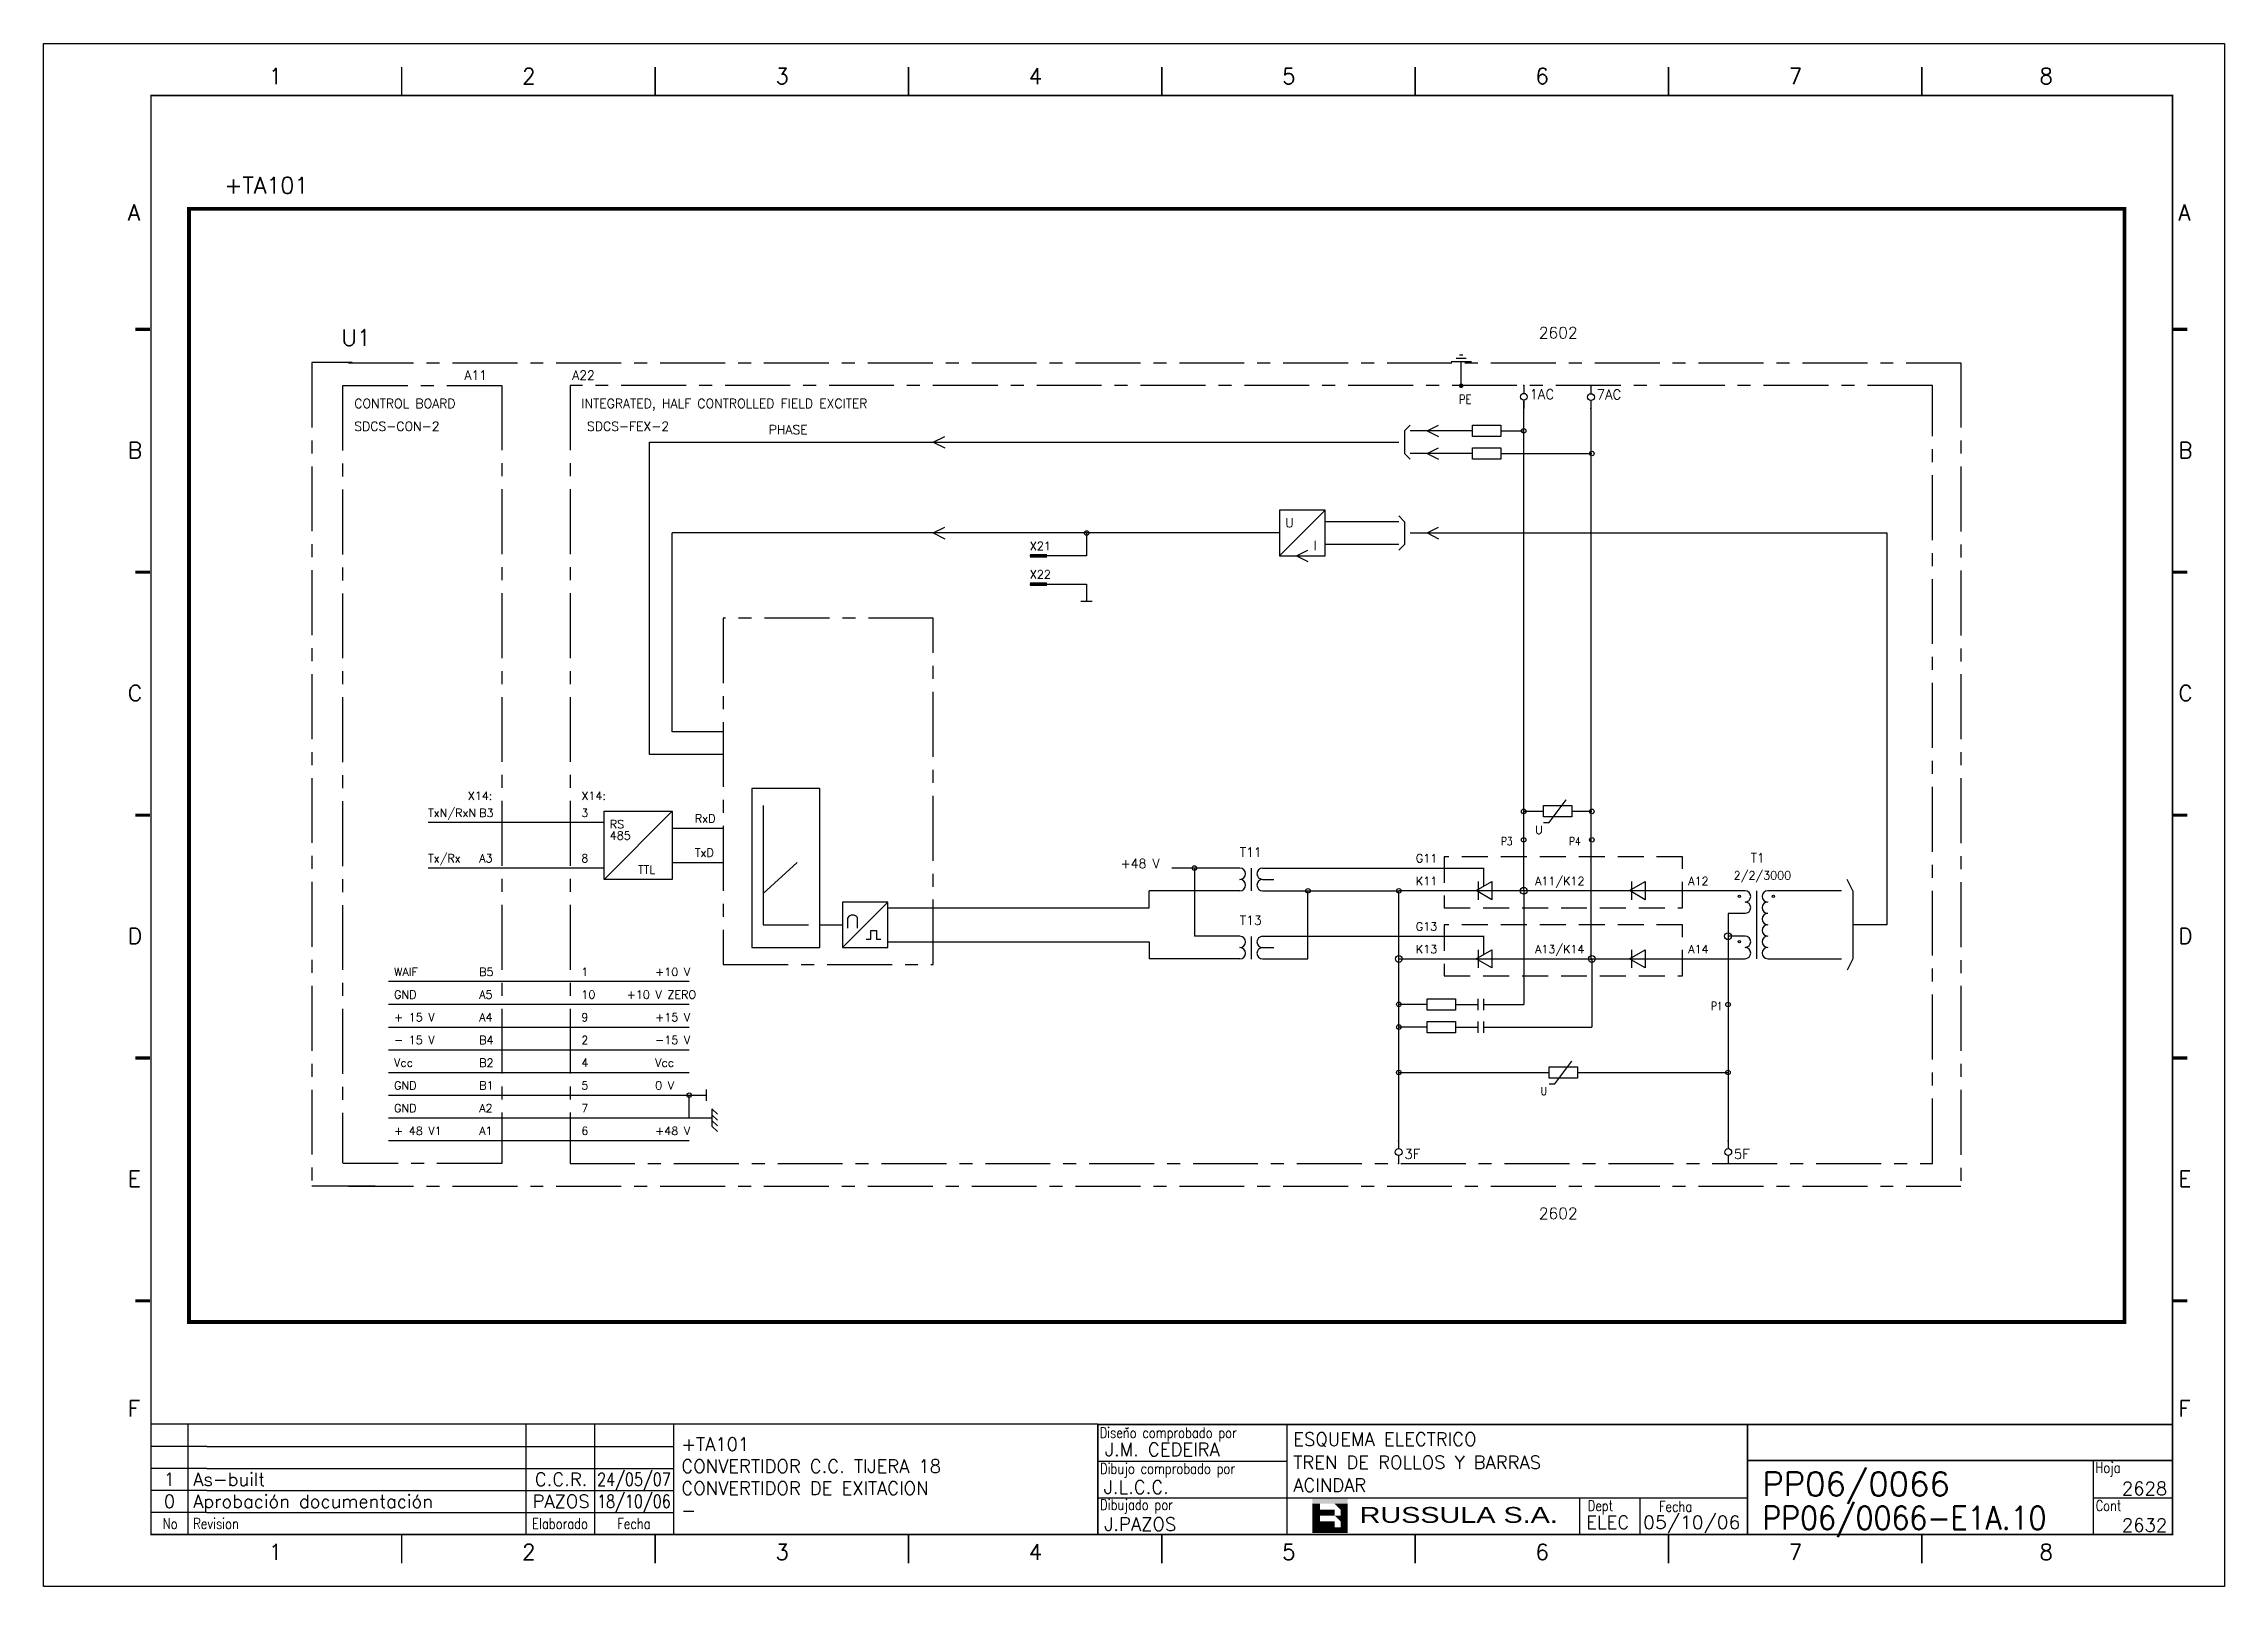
# Model space of a CAD drawing. Extents: x -25 to 1044, y -25744 to 292.
# Drawn here: x 108.8 to 528.8, y -4744.5 to -4447.5 of the extents above; entities that cross this region are included whole.
import ezdxf
from ezdxf.enums import TextEntityAlignment as Align

# ---------------------------------------------------------------- set-up
doc = ezdxf.new("R2010")
doc.units = 0
doc.header["$LTSCALE"] = 10
doc.header["$MEASUREMENT"] = 0
for name, pattern in [('CENTER', [2, 1.25, -0.25, 0.25, -0.25]), ('DASHDOT', [1, 0.5, -0.25, 0, -0.25]), ('DASHED', [0.75, 0.5, -0.25])]:
    doc.linetypes.add(name, pattern=pattern)
doc.layers.get('0').update_dxf_attribs({"linetype": 'CONTINUOUS'})
for name, color, linetype in [('1', 7, 'CONTINUOUS'), ('10', 5, 'CONTINUOUS'), ('2', 7, 'CONTINUOUS'), ('25', 3, 'CONTINUOUS'), ('25K', 4, 'DASHED'), ('25PK', 4, 'CENTER'), ('35', 2, 'CONTINUOUS'), ('50', 1, 'CONTINUOUS'), ('8', 1, 'CONTINUOUS'), ('9', 6, 'CONTINUOUS'), ('DIBUJO', 7, 'CONTINUOUS'), ('NODE', 7, 'CONTINUOUS')]:
    doc.layers.add(name, color=color, linetype=linetype)
doc.styles.add('ABBSTYLE', font='ROMANS.SHX', dxfattribs={"width": 0.8})
doc.styles.add('HELVETICA', font='HELV.SHX')
doc.styles.add('LABEL', font='SIMPLEX', dxfattribs={"width": 0.8, "height": 4})
doc.styles.add('ROMANS', font='romans')
doc.styles.get("Standard").update_dxf_attribs({"font": 'simplex'})
doc.styles.add('TASA', font='ROMANS.SHX')

msp = doc.modelspace()

# ---------------------------------------------------------------- texts
at = {"layer": '2', "color": 6}
for s, p in [('+TA101', (143.62, -4476.39)), ('U1', (166.17, -4505.7))]:
    msp.add_text(s, height=3.149, dxfattribs=at).set_placement(p)
at = {"layer": '2', "color": 7, "style": 'ROMANS'}
for p in [(396.76, -4504.28), (396.76, -4673.83)]:
    msp.add_text('2602', height=2.187, dxfattribs=at).set_placement(p)
at = {"layer": '25', "style": 'TASA'}
for s, height, p in [('A11', 1.749, (189.85, -4512.23)), ('A22', 1.749, (210.62, -4512.23)), ('CONTROL BOARD', 1.7492, (168.65, -4517.69)), ('INTEGRATED, HALF CONTROLLED FIELD EXCITER', 1.7492, (212.38, -4517.69)), ('SDCS-CON-2', 1.749, (168.65, -4522.07)), ('SDCS-FEX-2', 1.749, (213.47, -4522.07)), ('PHASE', 1.749, (248.46, -4522.72)), ('U', 1.75, (347.94, -4540.65)), ('X21', 1.574, (298.75, -4545.02)), ('I', 1.75, (353.41, -4545.02)), ('X22', 1.574, (298.75, -4550.49)), ('TxN/RxN', 1.574, (182.86, -4596.41)), ('X14:', 1.574, (190.51, -4593.13)), ('X14:', 1.574, (212.38, -4593.13)), ('B3', 1.574, (192.7, -4596.41)), ('3', 1.57, (212.38, -4596.41)), ('RS', 1.574, (217.84, -4598.59)), ('RxD', 1.574, (234.24, -4597.5)), ('U', 1.57, (396.05, -4599.69)), ('485', 1.574, (217.84, -4600.78)), ('TxD', 1.574, (234.24, -4604.06)), ('T11', 1.749, (339.2, -4604.06)), ('Tx/Rx', 1.574, (182.86, -4605.15)), ('A3', 1.574, (192.7, -4605.15)), ('8', 1.57, (212.38, -4605.15)), ('TTL', 1.574, (223.31, -4607.34)), ('+48 V', 1.749, (316.24, -4606.25)), ('G11', 1.574, (373.09, -4605.15)), ('2/2/3000', 1.574, (434.31, -4608.43)), ('T1', 1.749, (437.59, -4605.15)), ('K11', 1.574, (373.09, -4609.53)), ('A11/K12', 1.574, (396.05, -4609.53)), ('A12', 1.574, (425.56, -4609.53)), ('T13', 1.749, (339.2, -4617.18)), ('G13', 1.574, (373.09, -4618.27)), ('K13', 1.574, (373.09, -4622.65)), ('A13/K14', 1.574, (396.05, -4622.65)), ('A14', 1.574, (425.56, -4622.65)), ('WAIF', 1.574, (176.3, -4627.02)), ('B5', 1.574, (192.7, -4627.02)), ('1', 1.57, (212.38, -4627.02)), ('+10 V', 1.574, (226.59, -4627.02)), ('GND', 1.574, (176.3, -4631.39)), ('A5', 1.574, (192.7, -4631.39)), ('10', 1.574, (212.38, -4631.39)), ('+10 V ZERO', 1.574, (221.12, -4631.39)), ('+ 15 V', 1.574, (176.3, -4635.76)), ('A4', 1.574, (192.7, -4635.76)), ('9', 1.57, (212.38, -4635.76)), ('+15 V', 1.574, (226.59, -4635.76)), ('- 15 V', 1.574, (176.3, -4640.14)), ('B4', 1.574, (192.7, -4640.14)), ('2', 1.57, (212.38, -4640.14)), ('-15 V', 1.574, (226.59, -4640.14)), ('Vcc', 1.574, (176.3, -4644.51)), ('B2', 1.574, (192.7, -4644.51)), ('4', 1.57, (212.38, -4644.51)), ('Vcc', 1.574, (226.59, -4644.51)), ('GND', 1.574, (176.3, -4648.88)), ('B1', 1.574, (192.7, -4648.88)), ('5', 1.57, (212.38, -4648.88)), ('0 V', 1.574, (226.59, -4648.88)), ('GND', 1.574, (176.3, -4653.26)), ('A2', 1.574, (192.7, -4653.26)), ('7', 1.57, (212.38, -4653.26)), ('+ 48 V1', 1.574, (176.3, -4657.63)), ('A1', 1.574, (192.7, -4657.63)), ('6', 1.57, (212.38, -4657.63)), ('+48 V', 1.574, (226.59, -4657.63))]:
    msp.add_text(s, height=height, dxfattribs=at).set_placement(p)
at = {"layer": '25', "style": 'ABBSTYLE', "width": 0.8}
for s, height, p in [('P3', 1.574, (389.49, -4601.87)), ('P4', 1.574, (402.61, -4601.87)), ('P1', 1.574, (429.94, -4633.58)), ('U', 1.57, (397.14, -4649.98))]:
    msp.add_text(s, height=height, dxfattribs=at).set_placement(p)

# ---------------------------------------------------------------- blocks, each defined once
blk = doc.blocks.new('NOD', base_point=(237.5, 170))
at = {"layer": 'NODE'}
blk.add_point((237.5, 170), dxfattribs=at)
blk = doc.blocks.new('$$PLD12C')
for p, q in [((0, 2.5), (0, 0.75)), ((0, -0.75), (0, -2.5))]:
    blk.add_line(p, q)
at = {"layer": '2'}
blk.add_circle((0, 0), 0.75, dxfattribs=at)
for p in [(0, 2.5), (0, -2.5)]:
    blk.add_blockref('NOD', p, dxfattribs=at)
at = {"layer": '8'}
blk.add_attdef('*A', (1.25, -1.5), '', height=2.15, dxfattribs=at)
at = {"layer": '9'}
blk.add_attdef('ID', text='', height=2.15, dxfattribs=at).set_placement((-1.25, -1.5), align=Align.RIGHT)
blk = doc.blocks.new('ACAD0669')
at = {"layer": '35', "linetype": 'Continuous'}
for p, q in [((366.12, 288.49), (363.87, 288.49)), ((365.37, 289.24), (364.62, 289.24)), ((367.25, 287.74), (362.75, 287.74)), ((365, 282.5), (365, 287.74))]:
    blk.add_line(p, q, dxfattribs=at)
at = {"layer": '35'}
blk.add_lwpolyline([(365.25, 282.5, 0.5, 0.5, 1), (364.75, 282.5, 0.5, 0.5, 1)], format="xyseb", close=True, dxfattribs=at)
at = {"layer": '25', "style": 'ABBSTYLE', "width": 0.8}
blk.add_text('PE', height=2, dxfattribs=at).set_placement((364.5, 278.5))
blk = doc.blocks.new('$$PLU21C')
for p, q in [((0, 2.5), (0, 0.75)), ((0, -0.75), (0, -2.5))]:
    blk.add_line(p, q)
at = {"layer": '2'}
blk.add_circle((0, 0), 0.75, dxfattribs=at)
for p in [(0, 2.5), (0, -2.5)]:
    blk.add_blockref('NOD', p, dxfattribs=at)
at = {"layer": '8'}
blk.add_attdef('*A', (1.25, -0.5), '', height=2.15, dxfattribs=at)
at = {"layer": '9'}
blk.add_attdef('ID', text='', height=2.15, dxfattribs=at).set_placement((-1.25, -0.5), align=Align.RIGHT)
blk = doc.blocks.new('newcajec')
at = {"layer": '1'}
for p, q in [((179.4, 20.85), (0.13, 20.85)), ((7, 20.85), (7, 0)), ((71, 20.85), (71, 0)), ((84, 20.85), (84, 0.09)), ((99, 20.85), (99, 0)), ((215.2, 20.8), (215.2, 0)), ((10.6, 16.64), (0, 16.64)), ((10.6, 16.64), (99, 16.64)), ((184.64, 20.18), (184.81, 20.01)), ((184.81, 20.01), (185.18, 20.25)), ((10.6, 12.48), (0, 12.48)), ((10.6, 12.48), (99, 12.48)), ((179.4, 13.87), (215.2, 13.87)), ((368, 14.06), (368, 0)), ((10.6, 8.32), (0, 8.32)), ((10.6, 8.32), (99, 8.32)), ((10.6, 4.16), (0, 4.16)), ((10.6, 4.16), (99, 4.16)), ((179.4, 6.93), (267.63, 6.93)), ((267.63, 6.93), (302.5, 6.93)), ((270.63, 6.91), (270.63, 0)), ((282.07, 6.93), (282.07, 0)), ((368, 6.93), (383, 6.93))]:
    blk.add_line(p, q, dxfattribs=at)
for points in [[(47.5, 272.5, 0.3, 0.3, 0), (47.5, 277.91, 0.3, 0.3, 0)], [(95.5, 272.5, 0.3, 0.3, 0), (95.5, 277.91, 0.3, 0.3, 0)], [(143.5, 272.5, 0.3, 0.3, 0), (143.5, 277.91, 0.3, 0.3, 0)], [(191.5, 272.5, 0.3, 0.3, 0), (191.5, 277.91, 0.3, 0.3, 0)], [(239.5, 272.5, 0.3, 0.3, 0), (239.5, 277.91, 0.3, 0.3, 0)], [(287.5, 272.5, 0.3, 0.3, 0), (287.5, 277.91, 0.3, 0.3, 0)], [(335.5, 272.5, 0.3, 0.3, 0), (335.5, 277.91, 0.3, 0.3, 0)], [(-2.99, 228.23, 0.6, 0.6, 0), (-0.18, 228.23, 0.6, 0.6, 0)], [(383.01, 228.23, 0.6, 0.6, 0), (385.82, 228.23, 0.6, 0.6, 0)], [(-2.99, 182.23, 0.6, 0.6, 0), (-0.18, 182.23, 0.6, 0.6, 0)], [(383.01, 182.23, 0.6, 0.6, 0), (385.82, 182.23, 0.6, 0.6, 0)], [(-2.99, 136.23, 0.6, 0.6, 0), (-0.18, 136.23, 0.6, 0.6, 0)], [(383.01, 136.23, 0.6, 0.6, 0), (385.82, 136.23, 0.6, 0.6, 0)], [(-2.99, 90.23, 0.6, 0.6, 0), (-0.18, 90.23, 0.6, 0.6, 0)], [(383.01, 90.23, 0.6, 0.6, 0), (385.82, 90.23, 0.6, 0.6, 0)], [(-2.99, 44.23, 0.6, 0.6, 0), (-0.18, 44.23, 0.6, 0.6, 0)], [(383.01, 44.23, 0.6, 0.6, 0), (385.82, 44.23, 0.6, 0.6, 0)], [(383, 20.8, 0.3, 0.3, 0), (179.4, 20.8, 0.3, 0.3, 0), (179.4, 0, 0.3, 0.3, 0)], [(302.5, 20.8, 0.3, 0.3, 0), (302.5, 0, 0.3, 0.3, 0)], [(302.5, 14, 0.3, 0.3, 0), (383, 14, 0.3, 0.3, 0)], [(47.5, -5.5, 0.3, 0.3, 0), (47.5, -0.09, 0.3, 0.3, 0)], [(95.5, -5.5, 0.3, 0.3, 0), (95.5, -0.09, 0.3, 0.3, 0)], [(143.5, -5.5, 0.3, 0.3, 0), (143.5, -0.09, 0.3, 0.3, 0)], [(191.5, -5.5, 0.3, 0.3, 0), (191.5, -0.09, 0.3, 0.3, 0)], [(239.5, -5.5, 0.3, 0.3, 0), (239.5, -0.09, 0.3, 0.3, 0)], [(287.5, -5.5, 0.3, 0.3, 0), (287.5, -0.09, 0.3, 0.3, 0)], [(335.5, -5.5, 0.3, 0.3, 0), (335.5, -0.09, 0.3, 0.3, 0)]]:
    blk.add_lwpolyline(points, format="xyseb", dxfattribs=at)
at = {"layer": '1', "const_width": 0.3}
blk.add_lwpolyline([(0, 0), (0, 272.5), (383, 272.5), (383, 0)], close=True, dxfattribs=at)
at = {"layer": '2', "color": 14}
for p, q in [((221.42, 4.69), (221.42, 5.81)), ((221.42, 2.47), (221.42, 3.58))]:
    blk.add_line(p, q, dxfattribs=at)
for points in [[(220.05, 5.81), (220.05, 6.92), (226.74, 5.81), (226.74, 6.92)], [(221.42, 2.47), (220.05, 2.47), (221.42, 5.81), (220.05, 5.81)], [(221.42, 4.69), (224.25, 4.69), (221.42, 3.58), (224.25, 3.58)], [(224.25, 5.81), (225.37, 5.81), (225.37, 4.69)], [(225.37, 5.81), (226.74, 5.81), (225.37, 1.35), (226.74, 1.35)], [(224.25, 0.24), (224.25, 2.47), (220.05, 0.24), (220.05, 2.47)], [(224.25, 3.58), (225.37, 3.58), (225.37, 2.47)], [(226.74, 1.35), (226.74, 0.24), (224.25, 1.35), (224.25, 0.24)]]:
    blk.add_solid(points, dxfattribs=at)
at = {"layer": '1', "style": 'ROMANS'}
for s, p in [('1', (22.29, 274.68)), ('2', (70.29, 274.68)), ('3', (118.29, 274.68)), ('4', (166.29, 274.68)), ('5', (214.29, 274.68)), ('6', (262.29, 274.68)), ('7', (310.29, 274.68)), ('8', (357.79, 274.68)), ('A', (-4.37, 248.84)), ('A', (384.13, 248.84)), ('B', (-4.37, 203.84)), ('B', (384.13, 203.84)), ('C', (-4.37, 157.84)), ('C', (384.13, 157.84)), ('D', (-4.37, 111.84)), ('D', (384.13, 111.84)), ('E', (-4.37, 65.84)), ('E', (384.13, 65.84)), ('F', (-4.37, 22.34)), ('F', (384.13, 22.34)), ('1', (22.29, -4.82)), ('2', (70.29, -4.82)), ('3', (118.29, -4.82)), ('4', (166.29, -4.82)), ('5', (214.29, -4.82)), ('6', (262.29, -4.82)), ('7', (310.29, -4.82)), ('8', (357.79, -4.82))]:
    blk.add_text(s, height=3, dxfattribs=at).set_placement(p)
at = {"layer": '1', "style": 'LABEL', "width": 0.8}
for s, p in [('Diseno comprobado por', (179.73, 18.27)), ('Dibujo comprobado por', (179.81, 11.47)), ('Hoja', (368.38, 11.66)), ('Dibujado por', (179.83, 4.64)), ('Fecha', (285.71, 4.3)), ('Cont', (368.43, 4.46)), ('No', (2.23, 1.05)), ('Revision', (8, 1.05))]:
    blk.add_text(s, height=2, dxfattribs=at).set_placement(p)
for s, p in [('Dept', (274.61, 4.44)), ('Elaborado', (77.5, 1.05)), ('Fecha', (91.5, 1.05))]:
    blk.add_text(s, height=2, dxfattribs=at).set_placement(p, align=Align.CENTER)
at = {"layer": '10', "style": 'ROMANS'}
for tag, p in [('REV41', (3.5, 18.74)), ('REV43', (77.7, 18.74)), ('REV31', (3.5, 14.58)), ('REV33', (77.7, 14.58)), ('REV21', (3.5, 10.42)), ('REV23', (77.7, 10.42)), ('REV11', (3.5, 6.27)), ('REV13', (77.7, 6.27))]:
    blk.add_attdef(tag, text='', height=2.5, dxfattribs=at).set_placement(p, align=Align.MIDDLE)
for tag, p, height in [('REV42', (8, 17.49), 2.5), ('SHEETNAME1', (100.5, 15.83), 2.5), ('DESIGNCHECK', (180.74, 14.83), 2.5), ('DOCUMENTTYPE', (216.43, 16.8), 2.5), ('NOTA', (305.32, 15.8), 3), ('REV32', (8, 13.33), 2.5), ('SHEETNAME2', (100.5, 11.67), 2.5), ('OBJECT', (216.43, 12.4), 2.5), ('REV22', (8, 9.17), 2.5), ('SHEETNAME3', (100.5, 7.51), 2.5), ('DRAWINGCHECK', (180.53, 7.71), 2.5), ('CUSTOMER', (216.43, 8.08), 2.5), ('ORDER', (305.32, 7.3), 4.5), ('REV12', (8, 5.01), 2.5), ('SHEETNAME4', (100.5, 3.35), 2.5), ('DOCUMENT_ID', (305.32, 0.93), 4.4), ('USER', (180.63, 0.71), 2.5), ('DEPARTMENT', (271.93, 1.05), 2.5)]:
    blk.add_attdef(tag, p, '', height=height, dxfattribs=at)
for tag, width, p, p2 in [('REV44', 1.221199, (84.53, 17.49), (98.48, 17.49)), ('REV34', 1.221199, (84.53, 13.33), (98.48, 13.33)), ('REV24', 1.221199, (84.53, 9.17), (98.48, 9.17)), ('REV14', 1.221199, (84.53, 5.01), (98.48, 5.01)), ('CREATED2', 7.039915, (282.71, 1.05), (301.14, 1.05))]:
    blk.add_attdef(tag, text='', height=2.5, dxfattribs=dict(at, width=width)).set_placement(p, p2, align=Align.FIT)
for tag, p in [('SHEET', (382, 7.43)), ('NEXTSHEET', (382, 0.5))]:
    blk.add_attdef(tag, text='', height=2.5, dxfattribs=at).set_placement(p, align=Align.RIGHT)
at = {"layer": 'DIBUJO', "color": 14, "style": 'HELVETICA', "width": 1.3}
blk.add_text('RUSSULA S.A.', height=3, dxfattribs=at).set_placement((229, 2.19))

# ---------------------------------------------------------------- linework, layer by layer
at = {"layer": '2', "color": 4, "linetype": 'CENTER'}
for p, q in [((160.45, -4508.92), (160.45, -4667.43)), ((168.23, -4508.92), (160.45, -4508.92)), ((166.38, -4513.36), (166.38, -4662.98)), ((160.45, -4667.43), (172.68, -4667.43))]:
    msp.add_line(p, q, dxfattribs=at)
at = {"layer": '2', "color": 1}
for p, q in [((393.89, -4610.65), (393.89, -4516.34)), ((406.84, -4623.96), (406.84, -4516.34)), ((369.78, -4610.59), (369.78, -4660.02)), ((433.25, -4619.36), (433.25, -4659.94))]:
    msp.add_line(p, q, dxfattribs=at)
at = {"layer": '2', "color": 3, "linetype": 'DASHDOT'}
msp.add_lwpolyline([(136.8, -4479.35, 0.735, 0.735, 0), (509.56, -4479.35, 0.735, 0.735, 0), (509.56, -4693.64, 0.735, 0.735, 0), (136.8, -4693.64, 0.735, 0.735, 0), (136.8, -4479.35, 0.735, 0.735, 0)], format="xyseb", dxfattribs=at)
at = {"layer": '25'}
for p, q in [((370.9, -4522.07), (371.99, -4520.97)), ((370.9, -4522.07), (370.9, -4526.44)), ((370.9, -4526.44), (371.99, -4527.53)), ((370.9, -4539.56), (369.81, -4538.46)), ((370.9, -4539.56), (370.9, -4543.93)), ((370.9, -4543.93), (369.81, -4545.02)), ((457.27, -4610.62), (456.18, -4608.43)), ((457.27, -4610.62), (457.27, -4623.74)), ((457.27, -4623.74), (456.18, -4625.93))]:
    msp.add_line(p, q, dxfattribs=at)
at = {"layer": '25K'}
for p, q in [((424.47, -4604.06), (378.55, -4604.06)), ((378.55, -4604.06), (378.55, -4613.9)), ((424.47, -4613.9), (424.47, -4604.06)), ((378.55, -4613.9), (424.47, -4613.9)), ((424.47, -4617.18), (378.55, -4617.18)), ((378.55, -4617.18), (378.55, -4627.02)), ((424.47, -4627.02), (424.47, -4617.18)), ((378.55, -4627.02), (424.47, -4627.02))]:
    msp.add_line(p, q, dxfattribs=at)
at = {"layer": '25PK'}
for p, q in [((167.55, -4508.95), (478.04, -4508.95)), ((478.04, -4508.95), (478.04, -4667.47)), ((478.04, -4508.95), (478.04, -4667.47)), ((166.46, -4513.32), (197.07, -4513.32)), ((197.07, -4513.32), (197.07, -4663.1)), ((472.57, -4513.32), (210.19, -4513.32)), ((210.19, -4513.32), (210.19, -4663.1)), ((472.57, -4663.1), (472.57, -4513.32)), ((197.07, -4663.1), (166.46, -4663.1)), ((210.19, -4663.1), (472.57, -4663.1)), ((167.55, -4667.47), (478.04, -4667.47)), ((167.55, -4667.47), (478.04, -4667.47))]:
    msp.add_line(p, q, dxfattribs=at)
msp.add_lwpolyline([(239.71, -4558.14), (239.71, -4624.83), (280.16, -4624.83), (280.16, -4558.14)], close=True, dxfattribs=at)
at = {"layer": '35'}
for p, q in [((280.16, -4524.25), (282.35, -4523.16)), ((384.02, -4522.07), (371.99, -4522.07)), ((375.27, -4522.07), (377.46, -4520.97)), ((375.27, -4522.07), (377.46, -4523.16)), ((384.02, -4523.16), (384.02, -4520.97)), ((384.02, -4520.97), (389.49, -4520.97)), ((389.49, -4523.16), (384.02, -4523.16)), ((389.49, -4520.97), (389.49, -4523.16)), ((389.49, -4522.07), (393.86, -4522.07)), ((225.5, -4524.25), (369.81, -4524.25)), ((225.5, -4584.38), (225.5, -4524.25)), ((280.16, -4524.25), (282.35, -4525.35)), ((384.02, -4526.44), (371.99, -4526.44)), ((375.27, -4526.44), (377.46, -4525.35)), ((375.27, -4526.44), (377.46, -4527.53)), ((384.02, -4525.35), (389.49, -4525.35)), ((384.02, -4527.53), (384.02, -4525.35)), ((389.49, -4527.53), (384.02, -4527.53)), ((389.49, -4525.35), (389.49, -4527.53)), ((389.49, -4526.44), (406.98, -4526.44)), ((355.6, -4537.37), (346.85, -4537.37)), ((346.85, -4546.12), (355.6, -4537.37)), ((346.85, -4537.37), (346.85, -4546.12)), ((355.6, -4546.12), (355.6, -4537.37)), ((369.81, -4539.56), (355.6, -4539.56)), ((346.85, -4541.74), (229.87, -4541.74)), ((229.87, -4580.01), (229.87, -4541.74)), ((280.16, -4541.74), (282.35, -4540.65)), ((280.16, -4541.74), (282.35, -4542.84)), ((369.81, -4543.93), (355.6, -4543.93)), ((371.99, -4541.74), (463.83, -4541.74)), ((375.27, -4541.74), (377.46, -4540.65)), ((375.27, -4541.74), (377.46, -4542.84)), ((463.83, -4541.74), (463.83, -4617.18)), ((346.85, -4546.12), (355.6, -4546.12)), ((350.13, -4546.12), (352.32, -4545.02)), ((350.13, -4546.12), (352.32, -4547.21)), ((239.71, -4580.01), (229.87, -4580.01)), ((239.71, -4584.38), (225.5, -4584.38)), ((245.18, -4590.94), (245.18, -4621.55)), ((258.3, -4590.94), (245.18, -4590.94)), ((247.36, -4594.22), (247.36, -4617.18)), ((258.3, -4621.55), (258.3, -4590.94)), ((397.69, -4594.22), (403.15, -4594.22)), ((397.69, -4596.41), (397.69, -4594.22)), ((398.78, -4597.5), (402.06, -4593.13)), ((402.06, -4593.13), (402.06, -4593.13)), ((403.15, -4594.22), (403.15, -4596.41)), ((216.75, -4597.5), (182.86, -4597.5)), ((216.75, -4608.43), (216.75, -4595.31)), ((216.75, -4608.43), (229.87, -4595.31)), ((216.75, -4595.31), (229.87, -4595.31)), ((229.87, -4595.31), (229.87, -4608.43)), ((229.87, -4598.59), (239.71, -4598.59)), ((393.86, -4595.31), (397.69, -4595.31)), ((403.15, -4596.41), (397.69, -4596.41)), ((397.69, -4597.5), (398.78, -4597.5)), ((403.15, -4595.31), (406.98, -4595.31)), ((216.75, -4606.25), (182.86, -4606.25)), ((229.87, -4605.15), (239.71, -4605.15)), ((247.36, -4611.17), (253.92, -4605.15)), ((339.2, -4606.25), (326.08, -4606.25)), ((330.45, -4606.25), (330.45, -4619.37)), ((341.38, -4606.27), (341.38, -4610.65)), ((343.57, -4606.25), (378.55, -4606.25)), ((378.55, -4606.25), (386.22, -4606.25)), ((386.21, -4609.73), (386.21, -4606.25)), ((229.87, -4608.43), (216.75, -4608.43)), ((339.2, -4610.62), (321.7, -4610.62)), ((321.7, -4613.9), (321.7, -4610.62)), ((343.57, -4608.43), (345.76, -4608.43)), ((343.57, -4610.62), (369.81, -4610.62)), ((352.32, -4623.74), (352.32, -4610.62)), ((384.71, -4610.59), (387.74, -4608.84)), ((387.74, -4612.34), (384.71, -4610.59)), ((385.11, -4608.84), (385.11, -4612.34)), ((387.74, -4608.84), (387.74, -4612.34)), ((393.86, -4610.59), (393.86, -4632.49)), ((414.23, -4610.59), (417.25, -4608.84)), ((417.25, -4612.34), (414.23, -4610.59)), ((414.63, -4608.84), (414.63, -4612.34)), ((417.25, -4608.84), (417.25, -4612.34)), ((271.41, -4612.81), (262.67, -4612.81)), ((262.67, -4621.55), (271.41, -4612.81)), ((262.67, -4612.81), (262.67, -4621.55)), ((263.71, -4617.84), (263.71, -4615.79)), ((265.58, -4617.84), (265.58, -4615.77)), ((271.41, -4621.55), (271.41, -4612.81)), ((271.41, -4613.9), (321.7, -4613.9)), ((247.36, -4617.18), (256.11, -4617.18)), ((258.3, -4617.18), (262.67, -4617.18)), ((267.22, -4619.94), (268.13, -4619.94)), ((268.13, -4618.27), (269.23, -4618.27)), ((268.13, -4619.94), (268.13, -4618.27)), ((269.23, -4618.27), (269.23, -4619.94)), ((269.23, -4619.94), (270.05, -4619.94)), ((339.2, -4619.37), (330.45, -4619.37)), ((341.38, -4619.39), (341.38, -4623.77)), ((343.57, -4619.37), (378.55, -4619.37)), ((377.46, -4619.37), (386.22, -4619.37)), ((386.21, -4622.85), (386.21, -4619.37)), ((463.83, -4617.18), (457.27, -4617.18)), ((245.18, -4621.55), (258.3, -4621.55)), ((262.67, -4621.55), (271.41, -4621.55)), ((271.41, -4620.46), (321.7, -4620.46)), ((321.7, -4620.46), (321.7, -4623.74)), ((339.2, -4623.74), (321.7, -4623.74)), ((343.57, -4621.55), (345.76, -4621.55)), ((343.57, -4623.74), (352.32, -4623.74)), ((384.71, -4623.71), (387.74, -4621.96)), ((387.74, -4625.46), (384.71, -4623.71)), ((385.11, -4621.96), (385.11, -4625.46)), ((387.74, -4621.96), (387.74, -4625.46)), ((406.98, -4623.74), (406.98, -4636.86)), ((414.23, -4623.71), (417.25, -4621.96)), ((417.25, -4625.46), (414.23, -4623.71)), ((414.63, -4621.96), (414.63, -4625.46)), ((417.25, -4621.96), (417.25, -4625.46)), ((233.15, -4628.11), (175.21, -4628.11)), ((233.15, -4632.49), (175.21, -4632.49)), ((375.27, -4632.49), (369.81, -4632.49)), ((375.27, -4633.58), (375.27, -4631.39)), ((375.27, -4631.39), (380.74, -4631.39)), ((380.74, -4631.39), (380.74, -4633.58)), ((380.74, -4632.49), (385.11, -4632.49)), ((385.11, -4633.58), (385.11, -4631.39)), ((386.21, -4633.58), (386.21, -4631.39)), ((386.21, -4632.49), (393.86, -4632.49)), ((380.74, -4633.58), (375.27, -4633.58)), ((375.27, -4637.95), (375.27, -4635.76)), ((375.27, -4635.76), (380.74, -4635.76)), ((380.74, -4635.76), (380.74, -4637.95)), ((385.11, -4637.95), (385.11, -4635.76)), ((386.21, -4637.95), (386.21, -4635.76)), ((175.21, -4636.86), (233.15, -4636.86)), ((375.27, -4636.86), (369.81, -4636.86)), ((380.74, -4637.95), (375.27, -4637.95)), ((380.74, -4636.86), (385.11, -4636.86)), ((386.21, -4636.86), (406.98, -4636.86)), ((175.21, -4641.23), (233.15, -4641.23)), ((398.78, -4644.51), (404.25, -4644.51)), ((398.78, -4646.7), (398.78, -4644.51)), ((399.87, -4647.79), (403.15, -4643.42)), ((403.15, -4643.42), (403.15, -4643.42)), ((404.25, -4644.51), (404.25, -4646.7)), ((175.21, -4645.6), (233.15, -4645.6)), ((236.43, -4648.88), (236.43, -4651.07)), ((369.81, -4645.6), (398.78, -4645.6)), ((404.25, -4646.7), (398.78, -4646.7)), ((398.78, -4647.79), (399.87, -4647.79)), ((404.25, -4645.6), (433.22, -4645.6)), ((175.21, -4649.98), (233.15, -4649.98)), ((233.15, -4649.98), (236.43, -4649.98)), ((233.15, -4654.35), (233.15, -4649.98)), ((237.52, -4652.61), (237.52, -4655.92)), ((237.52, -4652.61), (238.58, -4653.64)), ((175.21, -4654.35), (233.15, -4654.35)), ((237.52, -4653.76), (238.58, -4654.78)), ((237.52, -4654.84), (238.58, -4655.87)), ((237.52, -4655.92), (238.58, -4656.94)), ((175.21, -4658.72), (233.15, -4658.72))]:
    msp.add_line(p, q, dxfattribs=at)
at = {"layer": '35', "linetype": 'Continuous'}
msp.add_line((233.15, -4654.35), (237.52, -4654.35), dxfattribs=at)
at = {"layer": '35'}
for points in [[(309.68, -4541.74), (309.68, -4546.12), (298.75, -4546.12)], [(298.75, -4551.58), (309.68, -4551.58), (309.68, -4554.86)], [(308.59, -4554.86), (310.77, -4554.86)]]:
    msp.add_lwpolyline(points, dxfattribs=at)
for points in [[(298.75, -4546.12, 0.7, 0.7, 0), (302.03, -4546.12, 0.7, 0.7, 0)], [(298.75, -4551.58, 0.7, 0.7, 0), (302.03, -4551.58, 0.7, 0.7, 0)]]:
    msp.add_lwpolyline(points, format="xyseb", dxfattribs=at)
for centre, radius in [((393.86, -4522.07), 0.437), ((406.98, -4526.44), 0.437), ((309.68, -4541.74), 0.437), ((393.86, -4595.34), 0.437), ((406.98, -4595.34), 0.437), ((393.86, -4600.81), 0.437), ((406.98, -4600.81), 0.437), ((330.45, -4606.25), 0.437), ((352.32, -4610.62), 0.437), ((369.81, -4610.62), 0.437), ((435.4, -4611.69), 0.219), ((441.96, -4611.71), 0.219), ((435.4, -4620.43), 0.219), ((369.81, -4632.49), 0.437), ((433.22, -4632.51), 0.437), ((369.81, -4636.86), 0.437), ((369.81, -4645.6), 0.437), ((433.22, -4645.6), 0.437), ((233.15, -4649.98), 0.437)]:
    msp.add_circle(centre, radius, dxfattribs=at)
for centre, radius, start, end in [((339.2, -4607.34), 1.09, 270, 90), ((343.57, -4607.34), 1.09, 90, 270), ((339.2, -4609.53), 1.09, 270, 90), ((343.57, -4609.53), 1.09, 90, 270), ((264.66, -4616.43), 1.13, 35.7975, 146.6923), ((339.2, -4620.46), 1.09, 270, 90), ((343.57, -4620.46), 1.09, 90, 270), ((339.2, -4622.65), 1.09, 270, 90), ((343.57, -4622.65), 1.09, 90, 270)]:
    msp.add_arc(centre, radius, start, end, dxfattribs=at)
at = {"layer": '50'}
for p, q in [((369.81, -4610.59), (436.5, -4610.59)), ((438.68, -4610.62), (438.68, -4623.74)), ((440.87, -4610.59), (455.08, -4610.59)), ((436.5, -4614.97), (433.22, -4614.97)), ((433.22, -4614.97), (433.22, -4619.34)), ((436.5, -4619.34), (433.22, -4619.34)), ((369.81, -4623.71), (436.5, -4623.71)), ((440.87, -4623.71), (455.08, -4623.71))]:
    msp.add_line(p, q, dxfattribs=at)
for centre in [(393.86, -4610.62), (433.22, -4619.37), (369.81, -4623.74), (406.98, -4623.74)]:
    msp.add_circle(centre, 0.656, dxfattribs=at)
for centre, start, end in [((436.5, -4611.69), 270, 90), ((440.87, -4611.69), 90, 270), ((436.5, -4613.87), 270, 90), ((440.87, -4613.87), 90, 270), ((440.87, -4616.06), 90, 270), ((436.5, -4620.43), 270, 90), ((440.87, -4618.25), 90, 270), ((440.87, -4620.43), 90, 270), ((436.5, -4622.62), 270, 90), ((440.87, -4622.62), 90, 270)]:
    msp.add_arc(centre, 1.09, start, end, dxfattribs=at)
at = {"layer": 'DIBUJO'}
msp.add_lwpolyline([(108.81, -4447.53), (528.81, -4447.53), (528.81, -4744.53), (108.81, -4744.53), (108.81, -4447.53)], dxfattribs=at)

# ---------------------------------------------------------------- block references
at = {"layer": '2', "color": 7}
ref = msp.add_blockref('newcajec', (129.49, -4734.53), dxfattribs=dict(at, xscale=1.016513761467889, yscale=1.016513761467889, zscale=1.016513761467889))
ref.add_attrib('REV24', '24/05/07', dxfattribs={"layer": '10', "height": 2.541, "style": 'ROMANS', "width": 0.728168}).set_placement((215.41, -4725.2), (229.59, -4725.2), align=Align.FIT)
ref.add_attrib('SHEETNAME3', 'CONVERTIDOR DE EXITACION', (231.64, -4726.9), dxfattribs={"layer": '10', "height": 2.5413, "style": 'ROMANS'})
ref.add_attrib('SHEETNAME2', 'CONVERTIDOR C.C. TIJERA 18', (231.64, -4722.67), dxfattribs={"layer": '10', "height": 2.5413, "style": 'ROMANS'})
ref.add_attrib('SHEETNAME1', '+TA101', (231.64, -4718.44), dxfattribs={"layer": '10', "height": 2.541, "style": 'ROMANS'})
ref.add_attrib('USER', 'J.PAZOS', (313.1, -4733.81), dxfattribs={"layer": '10', "height": 2.541, "style": 'ROMANS'})
ref.add_attrib('DRAWINGCHECK', 'J.L.C.C.', (313, -4726.69), dxfattribs={"layer": '10', "height": 2.541, "style": 'ROMANS'})
ref.add_attrib('DESIGNCHECK', 'J.M. CEDEIRA', (313.21, -4719.45), dxfattribs={"layer": '10', "height": 2.5413, "style": 'ROMANS'})
ref.add_attrib('REV22', 'As-built', (137.62, -4725.2), dxfattribs={"layer": '10', "height": 2.541, "style": 'ROMANS'})
ref.add_attrib('REV12', 'Aprobación documentación', (137.62, -4729.43), dxfattribs={"layer": '10', "height": 2.5413, "style": 'ROMANS'})
ref.add_attrib('REV21', '1', dxfattribs={"layer": '10', "height": 2.54, "style": 'ROMANS'}).set_placement((133.04, -4723.93), align=Align.MIDDLE)
ref.add_attrib('REV11', '0', dxfattribs={"layer": '10', "height": 2.54, "style": 'ROMANS'}).set_placement((133.04, -4728.16), align=Align.MIDDLE)
ref.add_attrib('SHEETNAME4', '-', (231.64, -4731.13), dxfattribs={"layer": '10', "height": 2.54, "style": 'ROMANS'})
ref.add_attrib('REV14', '18/10/06', dxfattribs={"layer": '10', "height": 2.541, "style": 'ROMANS', "width": 0.728168}).set_placement((215.41, -4729.43), (229.59, -4729.43), align=Align.FIT)
ref.add_attrib('REV23', 'C.C.R.', dxfattribs={"layer": '10', "height": 2.541, "style": 'ROMANS'}).set_placement((208.47, -4723.93), align=Align.MIDDLE)
ref.add_attrib('REV13', 'PAZOS', dxfattribs={"layer": '10', "height": 2.541, "style": 'ROMANS'}).set_placement((208.47, -4728.16), align=Align.MIDDLE)
ref.add_attrib('DOCUMENT_ID', 'PP06/0066-E1A.10', (439.85, -4733.58), dxfattribs={"layer": '10', "height": 4.4727, "style": 'ROMANS', "width": 0.9})
ref.add_attrib('ORDER', 'PP06/0066', (439.85, -4727.11), dxfattribs={"layer": '10', "height": 4.574, "style": 'ROMANS'})
ref.add_attrib('CUSTOMER', 'ACINDAR', (349.49, -4726.31), dxfattribs={"layer": '10', "height": 2.541, "style": 'ROMANS'})
ref.add_attrib('OBJECT', 'TREN DE ROLLOS Y BARRAS', (349.49, -4721.92), dxfattribs={"layer": '10', "height": 2.5413, "style": 'ROMANS'})
ref.add_attrib('DOCUMENTTYPE', 'ESQUEMA ELECTRICO', (349.49, -4717.45), dxfattribs={"layer": '10', "height": 2.5413, "style": 'ROMANS'})
ref.add_attrib('CREATED2', '05/10/06', dxfattribs={"layer": '10', "height": 2.541, "style": 'ROMANS', "width": 0.961976}).set_placement((416.86, -4733.47), (435.6, -4733.47), align=Align.FIT)
ref.add_attrib('DEPARTMENT', 'ELEC', (405.91, -4733.47), dxfattribs={"layer": '10', "height": 2.541, "style": 'ROMANS'})
ref.add_attrib('NEXTSHEET', '2632', dxfattribs={"layer": '10', "height": 2.541, "style": 'ROMANS'}).set_placement((517.79, -4734.02), align=Align.RIGHT)
ref.add_attrib('SHEET', '2628', dxfattribs={"layer": '10', "height": 2.541, "style": 'ROMANS'}).set_placement((517.79, -4726.97), align=Align.RIGHT)
at = {"layer": '2', "color": 7, "xscale": 0.8746073050339729, "yscale": 0.8746073050339729, "zscale": 0.8746073050339729}
msp.add_blockref('ACAD0669', (62.6, -4760.47), dxfattribs=at)
for name, p, values in [('$$PLU21C', (393.89, -4515.52), {'*A': '1AC'}), ('$$PLU21C', (406.82, -4515.58), {'*A': '7AC'}), ('$$PLD12C', (369.78, -4660.92), {'*A': '3F'}), ('$$PLD12C', (433.25, -4660.92), {'*A': '5F'})]:
    msp.add_blockref(name, p, dxfattribs=at).add_auto_attribs(values)

msp.set_redraw_order([(e.dxf.handle, doc.entitydb.next_handle()) for e in msp.query("TEXT MTEXT ATTDEF DIMENSION ARC_DIMENSION")])  # texts and dimensions are drawn at this point

doc.saveas('drawing.dxf')
